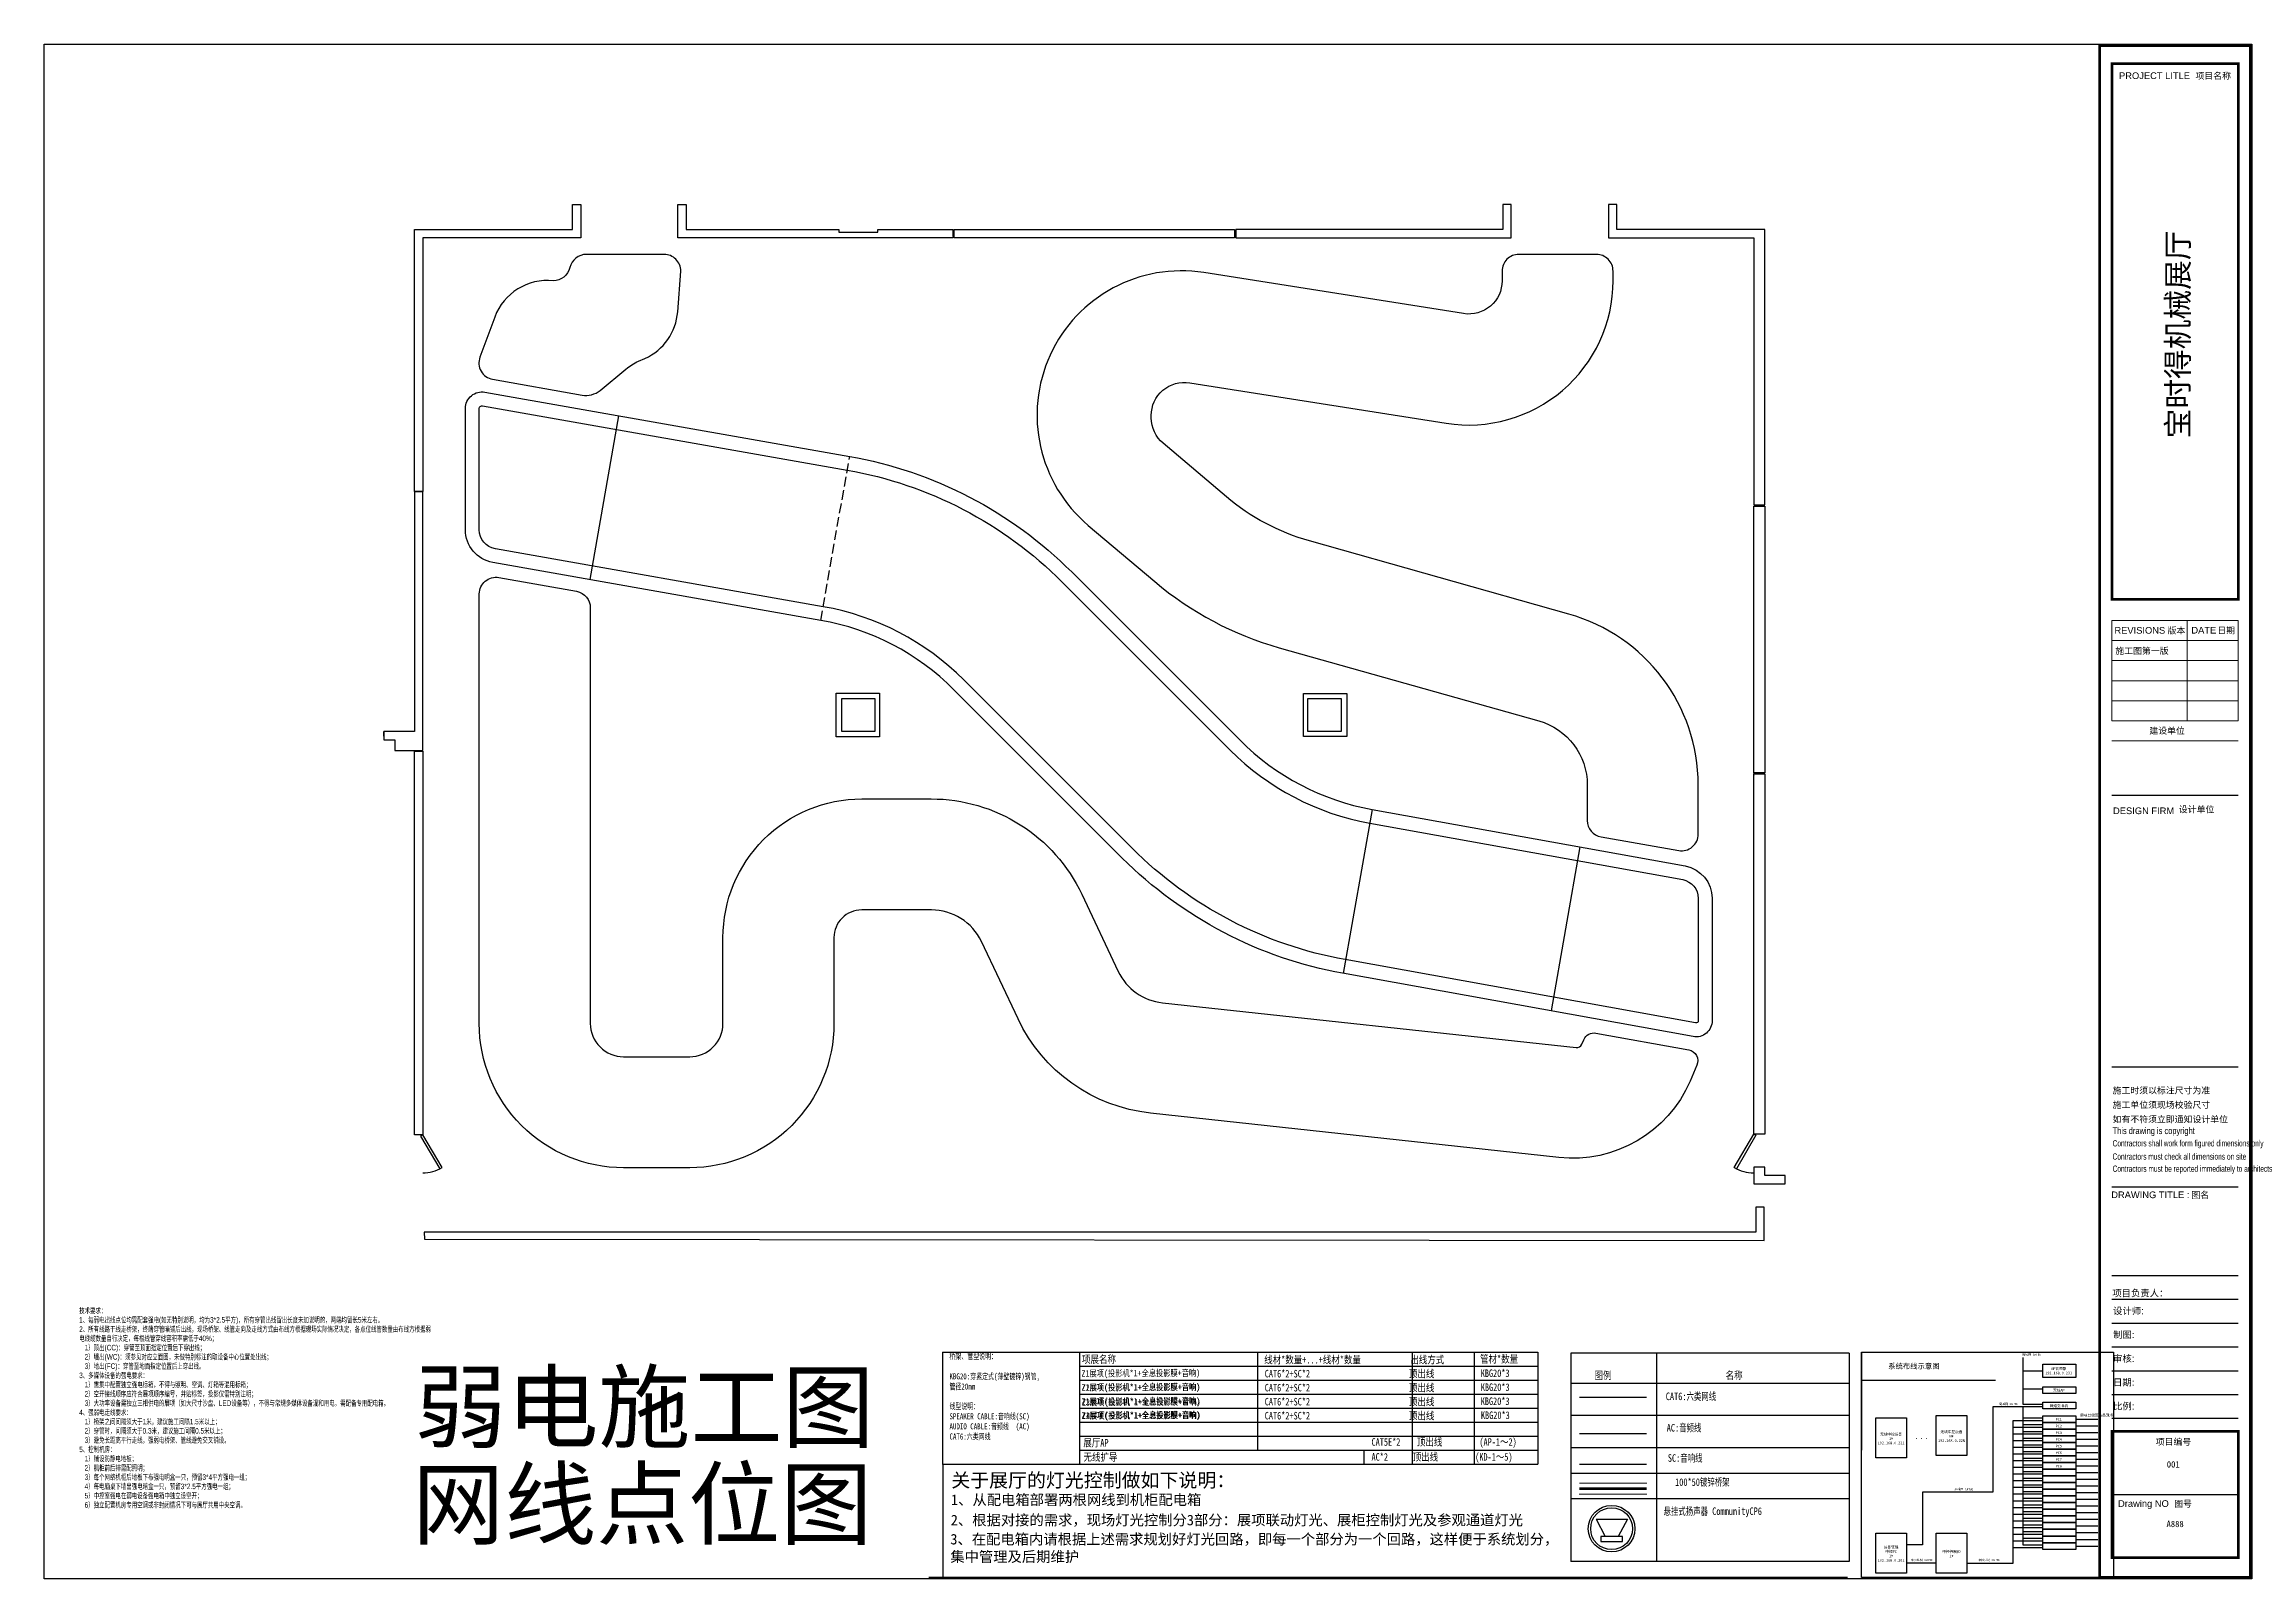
# Model space of a CAD drawing. Header units: millimetres. Extents: x 89805 to 1757503, y 48266 to 267832.
# Drawn here: x 918565 to 958347, y 179901 to 207554 of the extents above; entities that cross this region are included whole.
import ezdxf
from ezdxf.enums import TextEntityAlignment as Align

# ---------------------------------------------------------------- set-up
doc = ezdxf.new("R2010")
doc.units = ezdxf.units.MM
doc.header["$LTSCALE"] = 1000
doc.linetypes.add('DASH', pattern=[0.35, 0.25, -0.1])
for name, color, linetype in [('COLU', 7, 'Continuous'), ('G-新建隔墙', 4, 'Continuous'), ('HATCH-OTHER', 161, 'Continuous'), ('SHEET', 2, 'Continuous'), ('WALL', 111, 'Continuous'), ('WALL-TEXT', 2, 'Continuous'), ('WALL-WIDE', 6, 'Continuous'), ('WINDOW', 2, 'Continuous'), ('会议', 1, 'Continuous'), ('图框', 7, 'Continuous'), ('多媒体弱电', 5, 'Continuous'), ('布线', 130, 'Continuous')]:
    doc.layers.add(name, color=color, linetype=linetype)
doc.layers.add('桥架', color=2, linetype='Continuous', lineweight=9)
doc.styles.get("Standard").update_dxf_attribs({"font": 'txt', "bigfont": 'gbcbig.shx'})
doc.styles.add('WMF-Arial0', font='arial.ttf')
doc.styles.add('WMF-黑体0', font='simhei.ttf')
doc.styles.add('黑体', font='simhei.ttf', dxfattribs={"width": 0.7})

msp = doc.modelspace()

# ---------------------------------------------------------------- texts
at = {"layer": '多媒体弱电', "color": 4, "style": '黑体', "width": 0.8}
for s, height, p in [('项展名称', 136.41, (937266.9, 183787.6)), ('线材*数量+...+线材*数量            出线方式 ', 136.414, (940549.8, 183781.2)), ('CAT6*2+SC*2                        顶出线   ', 136.414, (940559.5, 183529.8)), ('CAT6*2+SC*2                        顶出线   ', 136.414, (940559.5, 183277.4)), ('图例', 136.41, (946501.5, 183498.6)), ('名称', 136.41, (948865, 183498.6)), ('CAT6*2+SC*2                        顶出线   ', 136.414, (940559.5, 183025)), ('CAT6*2+SC*2                        顶出线   ', 136.414, (940559.5, 182772.6)), ('展厅AP', 136.41, (937290.8, 182284.2)), ('CAT5E*2    顶出线         (AP-1～2)', 136.414, (942484.2, 182299)), ('无线扩导', 136.41, (937293.9, 182026.8)), ('AC*2      顶出线         (KD-1～5)', 136.414, (942483.3, 182029.4))]:
    msp.add_text(s, height=height, dxfattribs=at).set_placement(p)
at = {"layer": '多媒体弱电', "color": 5, "style": '黑体', "width": 0.8}
for s, p in [('管材*数量', (944439.5, 183793.6)), ('KBG20*3', (944451.5, 183538)), ('KBG20*3', (944452.7, 183285.6)), ('KBG20*3', (944451.5, 183033.2)), ('KBG20*3', (944455, 182780.8))]:
    msp.add_text(s, height=136.41, dxfattribs=at).set_placement(p)
at = {"layer": '多媒体弱电', "color": 4, "style": '黑体', "width": 0.8}
for s, p in [('Z1展项(投影机*1+全息投影膜+音响)', (937256.7, 183542.7, -99.5)), ('Z1展项(投影机*1+全息投影膜+音响)', (937256.7, 183290.3, -99.5)), ('Z2展项(投影机*1+全息投影膜+音响)', (937261.7, 183288.9, -99.5)), ('Z1展项(投影机*1+全息投影膜+音响)', (937256.7, 183037.9, -99.5)), ('Z3展项(投影机*1+全息投影膜+音响)', (937266.3, 183021.1, -99.5)), ('Z1展项(投影机*1+全息投影膜+音响)', (937256.7, 182785.5, -99.5)), ('Z4展项(投影机*1+全息投影膜+音响)', (937267.9, 182780.9, -99.5))]:
    msp.add_text(s, height=115.952, rotation=0.32102, dxfattribs=at).set_placement(p)
at = {"layer": '多媒体弱电', "lineweight": -3, "insert": (919195.9, 184784), "char_height": 100, "width": 5124.251, "attachment_point": 1, "style": '黑体'}
msp.add_mtext('{\\C4;技术要求：\\fYouYuan|b0|i0|c134|p49;\\P1\\fSimHei|b0|i0|c134|p2;、每弱电出线点位均需配套强电\\fYouYuan|b0|i0|c134|p49;(\\fSimHei|b0|i0|c134|p2;如无特别说明，均为\\fYouYuan|b0|i0|c134|p49;3*2.5\\fSimHei|b0|i0|c134|p2;平方\\fYouYuan|b0|i0|c134|p49;)\\fSimHei|b0|i0|c134|p2;，所有穿管出线留出长度未加说明的，两端均留长\\fYouYuan|b0|i0|c134|p49;5\\fSimHei|b0|i0|c134|p2;米左右。\\fYouYuan|b0|i0|c134|p49;\\P2\\fSimHei|b0|i0|c134|p2;、所有线路干线走桥架，终端穿管暗铺后出线，现场桥架、线管走向及走线方式由布线方根据现场实际情况决定，各点位线管数量由布线方根据弱电线缆数量自行决定，每根线管穿线容积率需低于\\fYouYuan|b0|i0|c134|p49;40%\\fSimHei|b0|i0|c134|p2;；\\fYouYuan|b0|i0|c134|p49;\\P   1\\fSimHei|b0|i0|c134|p2;）顶出\\fYouYuan|b0|i0|c134|p49;(CC)\\fSimHei|b0|i0|c134|p2;：穿管至顶面指定位置后下穿出线；\\fYouYuan|b0|i0|c134|p49;\\P   2\\fSimHei|b0|i0|c134|p2;）墙出\\fYouYuan|b0|i0|c134|p49;(WC)\\fSimHei|b0|i0|c134|p2;：须参见对应立面图，未做特别标注的取设备中心位置处出线；\\fYouYuan|b0|i0|c134|p49;\\P   3\\fSimHei|b0|i0|c134|p2;）地出\\fYouYuan|b0|i0|c134|p49;(FC)\\fSimHei|b0|i0|c134|p2;：穿管至地面指定位置后上穿出线。\\fYouYuan|b0|i0|c134|p49;\\P3\\fSimHei|b0|i0|c134|p2;、多媒体设备的强电要求：\\fYouYuan|b0|i0|c134|p49;\\P   1\\fSimHei|b0|i0|c134|p2;）需集中配置独立强电标箱，不得与照明、空调、灯箱等混用标箱；\\fYouYuan|b0|i0|c134|p49;\\P   2\\fSimHei|b0|i0|c134|p2;）空开接线顺序应符合展项顺序编号，并贴标签，投影仪需特别注明；\\fYouYuan|b0|i0|c134|p49;\\P   3\\fSimHei|b0|i0|c134|p2;）大功率设备需独立三相供电的展项（如大尺寸沙盘、\\fYouYuan|b0|i0|c134|p49;LED\\fSimHei|b0|i0|c134|p2;设备等），不得与常规多媒体设备混和用电，需配备专用配电箱。\\fYouYuan|b0|i0|c134|p49;\\P4\\fSimHei|b0|i0|c134|p2;、强弱电走线要求：\\fYouYuan|b0|i0|c134|p49;\\P   1\\fSimHei|b0|i0|c134|p2;）桥架之间间隔须大于\\fYouYuan|b0|i0|c134|p49;1\\fSimHei|b0|i0|c134|p2;米，建议施工间隔\\fYouYuan|b0|i0|c134|p49;1.5\\fSimHei|b0|i0|c134|p2;米以上；\\fYouYuan|b0|i0|c134|p49;\\P   2\\fSimHei|b0|i0|c134|p2;）穿管时，间隔须大于\\fYouYuan|b0|i0|c134|p49;0.3\\fSimHei|b0|i0|c134|p2;米，建议施工间隔\\fYouYuan|b0|i0|c134|p49;0.5\\fSimHei|b0|i0|c134|p2;米以上；\\fYouYuan|b0|i0|c134|p49;\\P   3\\fSimHei|b0|i0|c134|p2;）避免长距离平行走线，强弱电桥架、管线避免交叉铺设。\\fYouYuan|b0|i0|c134|p49;\\P5\\fSimHei|b0|i0|c134|p2;、控制机房：\\fYouYuan|b0|i0|c134|p49;\\P   1\\fSimHei|b0|i0|c134|p2;）铺设防静电地板；\\fYouYuan|b0|i0|c134|p49;\\P   2\\fSimHei|b0|i0|c134|p2;）机柜前后排需配照明；\\fYouYuan|b0|i0|c134|p49;\\P   3\\fSimHei|b0|i0|c134|p2;）每个网络机柜后地板下布强电明盒一只，预留\\fYouYuan|b0|i0|c134|p49;3*4\\fSimHei|b0|i0|c134|p2;平方强电一组；\\fYouYuan|b0|i0|c134|p49;\\P   4\\fSimHei|b0|i0|c134|p2;）每电脑桌下墙出强电暗盒一只，预留\\fYouYuan|b0|i0|c134|p49;3*2.5\\fSimHei|b0|i0|c134|p2;平方强电一组；\\fYouYuan|b0|i0|c134|p49;\\P   5\\fSimHei|b0|i0|c134|p2;）中控室强电在弱电设备强电箱中独立设空开；\\fYouYuan|b0|i0|c134|p49;\\P   6\\fSimHei|b0|i0|c134|p2;）独立配置机房专用空调或非封闭情况下可与展厅共用中央空调。}', dxfattribs=at)
at = {"layer": '多媒体弱电', "color": 4, "attachment_point": 1, "style": '黑体'}
for s, insert, char_height, width in [('{\\fKaiTi|b0|i0|c134|p49;桥架、管型说明：\\P\\PKBG20:穿紧定式(薄壁镀锌)钢管,\\P管径20mm }', (934878.6, 183967.3), 109.131, 4017.004), ('{\\fKaiTi|b0|i0|c134|p49;线型说明： \\PSPEAKER CABLE:音响线(SC) \\PAUDIO CABLE:音频线  (AC)\\PCAT6:六类网线}', (934878.9, 183066.1), 109.131, 4017.004), ('CAT6:六类网线', (947786.1, 183257.4), 136.41, 8198.356), ('AC:音频线 ', (947803.2, 182691.1), 136.41, 8198.356), ('SC:音响线 ', (947822.9, 182146.2), 136.41, 8198.356), ('100*50镀锌桥架', (947953.5, 181711.5), 136.41, 8198.356), ('悬挂式扬声器 CommunityCP6', (947745.7, 181187.9), 136.414, 3176.683)]:
    msp.add_mtext(s, dxfattribs=dict(at, insert=insert, char_height=char_height, width=width))
at = {"layer": '多媒体弱电', "color": 5}
for s, insert, char_height, width, attachment_point in [('{\\fSimSun|b1|i0|c134|p34;系统布线示意图}', (951794.1, 183780.6), 94.5, 3168.161, 1), ('{\\fSimSun|b0|i0|c134|p2;展项出线至设备现场}', (955550.9, 182846.7), 47.25, 645.387, 5)]:
    msp.add_mtext(s, dxfattribs=dict(at, insert=insert, char_height=char_height, width=width, attachment_point=attachment_point))
at = {"layer": '多媒体弱电', "color": 7, "attachment_point": 5}
for s, insert, char_height, width in [('{\\fSimSun|b0|i0|c134|p2;局域网 \\fSimSun|b0|i0|c0|p2;CAT5E}', (954378.4, 183939.2), 37.625, 329.481), ('{\\fSimSun|b0|i0|c134|p2;AP管理器\\P192.168.0.231}', (954866.3, 183648.8), 47.25, 503.064), ('{\\fSimSun|b0|i0|c134|p2;局域网 \\fSimSun|b0|i0|c0|p2;CAT5E}', (953961.3, 183050.1), 37.625, 329.481), ('{\\fSimSun|b0|i0|c134|p2;网络交换机}', (954868, 183014.4), 47.25, 503.064), ('{\\fSimSun|b0|i0|c134|p2;无线AP}', (954868, 183295.9), 47.25, 503.064), ('{\\fSimSun|b0|i0|c134|p2;PC1}', (954868, 182773.5), 47.25, 503.064), ('{\\fSimSun|b0|i0|c134|p2;PC2}', (954868, 182653), 47.25, 503.064), ('{\\fSimSun|b0|i0|c134|p2;无线中控设备^J1#\\P192.168.0.221}', (951846.4, 182427.3), 47.25, 477.291), ('{\\fSimSun|b0|i0|c134|p2;···}', (952393.5, 182427.3), 56.7, 477.291), ('{\\fSimSun|b0|i0|c134|p2;无线中控设备^JN#\\P192.168.0.22N}', (952934.4, 182470.8), 47.25, 477.291), ('{\\fSimSun|b0|i0|c134|p2;PC3}', (954868, 182532.6), 47.25, 503.064), ('{\\fSimSun|b0|i0|c134|p2;PC4}', (954868, 182412.1), 47.25, 503.064), ('{\\fSimSun|b0|i0|c134|p2;PC5}', (954868, 182291.7), 47.25, 503.064), ('{\\fSimSun|b0|i0|c134|p2;PC6}', (954868, 182171.2), 47.25, 503.064), ('{\\fSimSun|b0|i0|c134|p2;PC7}', (954868, 182050.8), 47.25, 503.064), ('{\\fSimSun|b0|i0|c134|p2;PC8}', (954868, 181930.3), 47.25, 503.064), ('{\\fSimSun|b0|i0|c134|p2;局域网 \\fSimSun|b0|i0|c0|p2;CAT5E}', (953156.8, 181513.9), 37.625, 425.169), ('{\\fSimSun|b0|i0|c134|p2;设备管理\\P中控PC^J1#\\P192.168.0.201}', (951846.4, 180352), 47.25, 477.291), ('{\\fSimSun|b0|i0|c134|p2;中控控制 \\fSimSun|b0|i0|c0|p2;CAT5E}', (952401.3, 180239.4), 37.625, 425.169), ('{\\fSimSun|b0|i0|c134|p2;中控控制柜^J1#}', (952934.4, 180352), 47.25, 477.291), ('{\\fSimSun|b0|i0|c134|p2;中控控制 \\fSimSun|b0|i0|c0|p2;CAT5E}', (953610.7, 180239.4), 37.625, 425.169)]:
    msp.add_mtext(s, dxfattribs=dict(at, insert=insert, char_height=char_height, width=width))
at = {"layer": '多媒体弱电', "color": 2, "char_height": 1215, "width": 40733.496, "attachment_point": 1}
for s, insert in [('{\\fSimSun|b1|i0|c134|p34;\\C5;弱电施工图}', (925237.9, 183605.7)), ('{\\fSimSun|b1|i0|c134|p34;\\C5;网线点位图}', (925199.2, 181858.5))]:
    msp.add_mtext(s, dxfattribs=dict(at, insert=insert))
at = {"layer": '多媒体弱电', "color": 4, "attachment_point": 1}
for s, insert, char_height, width in [('{\\fSimSun|b1|i0|c134|p34;\\C5;关于展厅的灯光控制做如下说明：}', (934911.1, 181802.6, -68.2), 250.047, 8382.953), ('{\\fSimSun|b1|i0|c134|p34;\\C5;1、从配电箱部署两根网线到机柜配电箱}', (934906.2, 181420, -68.2), 189, 5581.984), ('{\\fSimSun|b1|i0|c134|p34;\\C5;2、根据对接的需求，现场灯光控制分3部分：展项联动灯光、展柜控制灯光及参观通道灯光}', (934902.2, 181054.8, -68.2), 189, 10658.752), ('{\\fSimSun|b1|i0|c134|p34;\\C5;3、在配电箱内请根据上述需求规划好灯光回路，即每一个部分为一个回路，这样便于系统划分，集中管理及后期维护}', (934894, 180710.1, -68.2), 189, 11099.656)]:
    msp.add_mtext(s, dxfattribs=dict(at, insert=insert, char_height=char_height, width=width))

# ---------------------------------------------------------------- blocks, each defined once
blk = doc.blocks.new('dfghh')
at = {"color": 2, "lineweight": 0}
for points in [[(-36.41, 251.37), (-3.21, 251.37)], [(-36.41, 251.37), (-36.41, 225)], [(-16.6, 251.37), (-16.6, 225)], [(-3.21, 251.37), (-3.21, 225)], [(-36.41, 246.1), (-3.21, 246.1)], [(-36.41, 240.82), (-3.21, 240.82)], [(-36.41, 235.51), (-3.21, 235.51)], [(-36.41, 230.23), (-3.21, 230.23)], [(-36.41, 225), (-3.21, 225)], [(-36.41, 219.76), (-3.21, 219.76)]]:
    blk.add_lwpolyline(points, dxfattribs=at)
at = {"layer": 'SHEET'}
for p, q in [((-36.41, 102.61), (-3.21, 102.61)), ((-36.41, 79.35), (-3.21, 79.35)), ((-36.41, 79.35), (-3.21, 79.35)), ((-36.41, 73.09), (-3.21, 73.09)), ((-36.41, 66.84), (-3.21, 66.84)), ((-36.41, 60.58), (-3.21, 60.58)), ((-36.41, 54.32), (-3.21, 54.32)), ((-36.41, 48.07), (-3.21, 48.07)), ((-36.41, 41.81), (-3.21, 41.81)), ((-36.41, 21.81), (-3.21, 21.81))]:
    blk.add_line(p, q, dxfattribs=at)
at = {"layer": 'SHEET', "const_width": 0.708}
for points in [[(-3.21, 397.63), (-36.41, 397.63), (-36.41, 256.88), (-3.21, 256.88)], [(-3.21, 5.21), (-36.41, 5.21), (-36.41, 38.41), (-3.21, 38.41)]]:
    blk.add_lwpolyline(points, close=True, dxfattribs=at)
at = {"layer": 'WALL-WIDE', "color": 2, "ltscale": 150}
for p, q in [((-3.21, 205.39), (-36.41, 205.39)), ((-3.21, 134.06), (-36.41, 134.06))]:
    blk.add_line(p, q, dxfattribs=at)
at = {"layer": 'WALL-WIDE', "color": 4}
blk.add_lwpolyline([(-579.5, 402.72), (0.35, 402.72), (0.35, -0.35), (-579.5, -0.35)], close=True, dxfattribs=at)
at = {"layer": '图框', "const_width": 0.708}
blk.add_lwpolyline([(0, 0), (-39.62, 0), (-39.62, 402.36), (0, 402.36)], close=True, dxfattribs=at)
at = {"color": 2, "lineweight": 0}
for s, height, style, p in [('PROJECT LITLE    ', 1.7533, 'WMF-Arial0', (-34.53, 393.55)), ('项目名称', 1.664, 'WMF-黑体0', (-14.44, 393.55)), ('REVISIONS  ', 1.7535, 'WMF-Arial0', (-35.74, 247.88)), ('版本', 1.664, 'WMF-黑体0', (-21.78, 247.88)), ('DATE  ', 1.754, 'WMF-Arial0', (-15.53, 247.92)), ('日期', 1.664, 'WMF-黑体0', (-8.72, 247.92)), ('施工图第一版', 1.664, 'WMF-黑体0', (-35.5, 242.55)), ('建设单位', 1.664, 'WMF-黑体0', (-26.56, 221.57)), ('DESIGN FIRM  ', 1.7535, 'WMF-Arial0', (-36.1, 200.49)), ('设计单位', 1.664, 'WMF-黑体0', (-18.83, 200.9)), ('施工时须以标注尺寸为准', 1.6644, 'WMF-黑体0', (-36.21, 127.09)), ('施工单位须现场校验尺寸', 1.6644, 'WMF-黑体0', (-36.21, 123.3)), ('如有不符须立即通知设计单位', 1.6644, 'WMF-黑体0', (-36.21, 119.51)), ('DRAWING TITLE :', 1.7535, 'WMF-Arial0', (-36.58, 99.63)), ('图名', 1.664, 'WMF-黑体0', (-15.53, 99.63)), ('项目负责人：', 1.754, 'WMF-Arial0', (-36.3, 73.8)), ('设计师:', 1.754, 'WMF-Arial0', (-36.09, 69.13)), ('制图:', 1.754, 'WMF-Arial0', (-36.09, 62.88)), ('审核:', 1.754, 'WMF-Arial0', (-36.09, 56.62)), ('日期:', 1.754, 'WMF-Arial0', (-36.09, 50.37)), ('比例:', 1.754, 'WMF-Arial0', (-36.09, 44.11)), ('项目编号', 1.664, 'WMF-黑体0', (-24.9, 34.8)), ('001', 1.664, 'WMF-黑体0', (-21.99, 28.88)), ('Drawing NO    ', 1.7535, 'WMF-Arial0', (-34.79, 18.54)), ('图号', 1.664, 'WMF-黑体0', (-20.01, 18.54)), ('A888', 1.664, 'WMF-黑体0', (-22.06, 13.23))]:
    blk.add_text(s, height=height, dxfattribs=dict(at, style=style)).set_placement(p)
at = {"color": 1, "lineweight": 0, "style": 'WMF-Arial0', "width": 0.8}
blk.add_text('This drawing is copyright', height=1.7535, dxfattribs=at).set_placement((-36.21, 116.46))
at = {"color": 2, "lineweight": 0, "style": 'WMF-Arial0', "width": 0.6}
for s, p in [('Contractors must check all dimensions on site', (-36.23, 109.74)), ('Contractors shall work form figured dimensions only', (-36.21, 113.22)), ('Contractors must be reported immediately to architects', (-36.21, 106.55))]:
    blk.add_text(s, height=1.6502, dxfattribs=at).set_placement(p)
at = {"layer": 'WALL-TEXT', "style": 'WMF-黑体0'}
blk.add_text('宝时得机械展厅', height=5.718, rotation=90, dxfattribs=at).set_placement((-19.08, 326.48), align=Align.MIDDLE_CENTER)
blk = doc.blocks.new('喇叭')
at = {"layer": '会议', "color": 5}
for p, q in [((-132, 77), (131, 84)), ((-132, 77), (-53, -67)), ((131, 84), (58, -64))]:
    blk.add_line(p, q, dxfattribs=at)
blk.add_lwpolyline([(95, -106), (94, -63), (-89, -68), (-88, -111)], close=True, dxfattribs=at)
for radius in [197, 177]:
    blk.add_circle((0, 0), radius, dxfattribs=at)

# ---------------------------------------------------------------- linework, layer by layer
at = {"color": 3, "ltscale": 0.7}
for p, q in [((934943.5, 204086), (934943.5, 204216)), ((934963.5, 204086), (934963.5, 204216)), ((928405.6, 197399.3), (928405.6, 197399.3))]:
    msp.add_line(p, q, dxfattribs=at)
at = {"color": 8, "ltscale": 0.7}
for p, q in [((928402.5, 197905), (928920.3, 200859.7)), ((942496.1, 193764, 60), (941975.2, 190809.6, 60)), ((946240.1, 193087.9, 60), (945719.1, 190133.5, 60))]:
    msp.add_line(p, q, dxfattribs=at)
at = {"color": 8, "linetype": 'DASH', "ltscale": 0.7}
msp.add_line((932559.1, 197172, 60), (933079.9, 200126.2, 60), dxfattribs=at)
at = {"color": 4, "ltscale": 0.7}
msp.add_lwpolyline([(925386.1, 199494.6), (925236.1, 199494.6), (925236.1, 204216), (928083.2, 204216), (928083.2, 204666), (928233.2, 204666), (928233.2, 204066), (925386.1, 204066)], close=True, dxfattribs=at)
at = {"color": 8, "ltscale": 0.7, "elevation": 40}
for points in [[(926683.6, 202637.3), (926416.5, 201914, 0.4677207), (926645.8, 201514.6), (928258.1, 201230.3, 0.2195652), (928582.2, 201315.7), (929047.1, 201699.5, -0.067662), (929276.1, 201841.4), (929391.2, 201892.8, 0.275717), (929980.8, 202731.1), (930036, 203466), (930036, 203466, 0.4142136), (929736, 203766), (928336.4, 203766, 0.3479706), (928036.4, 203528.4, -0.3479706), (927736.4, 203290.9, 0.3408505), (926683.6, 202637.3)], [(938514.5, 200820.1), (938514.5, 200860.8, -0.4608894), (939208.2, 201453.5), (939208.2, 201453.5), (943830.2, 200723.2, 0.4608894), (946836, 203291.4), (946836, 203466, 0.4142136), (946536, 203766), (945136.4, 203766, 0.4142136), (944836.4, 203466), (944836.4, 203290.9, -0.4608894), (944142.7, 202698.2), (939462.5, 203437.7, 0.7588862), (937378.5, 198883.7), (938577.1, 197870.8, 0.107067), (940820.7, 196678.9), (945497.4, 195359.5, -0.3357814), (946371.6, 194204.6), (946371.6, 193565.9, 0.3639702), (946619.5, 193270.5), (948019.1, 193023.7, 0.4663077), (948371.2, 193319.1), (948371.2, 194204.2, 0.3357813), (946040.1, 197284), (941363.6, 198603.4, -0.1070669), (939867.8, 199398), (938727.3, 200361.9, -0.2207772), (938514.5, 200820.1), (938514.5, 200860.8)]]:
    msp.add_lwpolyline(points, format="xyb", dxfattribs=at)
at = {"color": 8, "ltscale": 0.7, "elevation": 60}
for points in [[(926507.7, 201285.1), (933079.9, 200126.2, -0.1539147), (937080.8, 198043.5), (940113.8, 195010.4, 0.1528585), (942496.1, 193764), (948137.1, 192745.4, -0.3594823), (948621.2, 192162.9), (948621.2, 189955.9, -0.4675646), (948280.2, 189671), (941963.4, 190811.7, -0.1528585), (937993, 192889), (934959.6, 195922.4, 0.1539147), (932559.1, 197172), (926651.4, 198213.7, -0.3639702), (926155.6, 198804.6), (926155.6, 200989.6, -0.4663077)], [(926464.3, 201038.9), (933036.5, 199880, -0.1539147), (936904, 197866.7), (939937.1, 194833.7, 0.1528585), (942451.7, 193518), (948091.4, 192499.6, -0.3584432), (948371.2, 192162.4), (948371.2, 189955.9, -0.4675646), (948324.6, 189917), (942007.8, 191057.7, -0.1528585), (938169.7, 193065.8), (935136.4, 196099.1, 0.1539147), (932602.5, 197418.2), (926694.9, 198459.9, -0.3639702), (926405.6, 198804.6), (926405.6, 200989.6, -0.4663077)]]:
    msp.add_lwpolyline(points, format="xyb", close=True, dxfattribs=at)
at = {"color": 8, "ltscale": 0.7}
msp.add_lwpolyline([(946272.9, 189533.1), (946308.6, 189615.9, -0.348662), (946527.8, 189733.4), (948199.2, 189431.6, -0.4829513), (948347.3, 189155.5), (948224.3, 188870.7, -0.3290516), (945857.3, 187491.8), (938500.3, 188291.6, -0.2607248), (936113.3, 189990), (935452.8, 191384.6, 0.2898528), (934552.2, 191954.5), (933297.1, 191954.5, 0.4142136), (932797.1, 191454.5), (932797.1, 189908.5, -0.4142136), (930197.1, 187308.5), (929005.6, 187308.5, -0.4142136), (926405.6, 189908.5), (926405.6, 197648.7, -0.4668438), (926758.2, 197944), (928158.2, 197694.6, -0.3634717), (928405.6, 197399.3), (928405.6, 189908.4, 0.4142136), (929005.6, 189308.4), (930197.3, 189308.4, 0.4142136), (930797.3, 189908.4), (930797.3, 191454.4, -0.4142136), (933297.3, 193954.4), (934547.6, 193954.4, -0.2898528), (937262.1, 192236.5), (937920.7, 190845.9, 0.2607248), (938716.4, 190279.8), (946170.3, 189473.3, 0.3287627), (946272.9, 189533.1, 1.5217606)], format="xyb", dxfattribs=at)
at = {"color": 7, "ltscale": 0.7}
msp.add_lwpolyline([(949371.2, 194454.6), (949366.2, 194445.9), (949366.2, 194425.9), (949436.2, 194425.9), (949436.2, 194405.9), (949366.2, 194405.9), (949366.2, 194385.9), (949371.2, 194377.2)], dxfattribs=at)
at = {"layer": 'COLU', "color": 8}
for points in [[(932936.2, 195766), (933536.2, 195766), (933536.2, 195166), (932936.2, 195166)], [(941336.2, 195766), (941936.2, 195766), (941936.2, 195166), (941336.2, 195166)]]:
    msp.add_lwpolyline(points, close=True, dxfattribs=at)
at = {"layer": 'Defpoints', "color": 5}
for p, q in [((951311.2, 183986.3), (951311.2, 182219.4)), ((951060.8, 179924.9), (934505.5, 179924.9))]:
    msp.add_line(p, q, dxfattribs=at)
at = {"layer": 'Defpoints', "color": 4}
for p, q in [((937229.5, 181967), (937229.5, 182219.4)), ((942351.7, 181967), (942351.7, 182219.4)), ((934755.4, 181967), (945480.1, 181967))]:
    msp.add_line(p, q, dxfattribs=at)
at = {"layer": 'G-新建隔墙', "color": 4, "ltscale": 0.7}
for points in [[(934943.5, 204216), (934943.5, 204066), (929983.2, 204066), (929983.2, 204666), (930133.2, 204666), (930133.2, 204216), (932886.2, 204216), (932886.2, 204166), (933586.2, 204166), (933586.2, 204216), (934943.5, 204216)], [(925386.1, 194814.1), (925386.1, 187899.1), (925236.1, 187899.1), (925236.1, 194814.1), (925386.1, 194814.1)], [(949571.2, 187316), (949371.2, 187316), (949371.2, 187016), (949936.2, 187016), (949936.2, 187166), (949571.2, 187166), (949571.2, 187316), (949371.2, 187316)]]:
    msp.add_lwpolyline(points, dxfattribs=at)
for points in [[(940035.8, 204216), (940035.8, 204066), (945001.2, 204066), (945001.2, 204666), (944851.2, 204666), (944851.2, 204216)], [(934963.5, 204216), (940015.8, 204216), (940015.8, 204066), (934963.5, 204066)], [(924686.2, 195166), (924686.2, 195020.1), (924886.2, 195020.1), (924886.2, 194829.1), (925386.1, 194829.1), (925386.1, 199484.6), (925236.1, 199484.6), (925236.1, 195166), (924686.2, 195166)], [(949371.2, 199230.9), (949571.2, 199230.9), (949571.2, 194425.9), (949371.2, 194425.9)], [(949371.2, 194405.9), (949571.2, 194405.9), (949571.2, 187916), (949371.2, 187916)], [(925414.9, 186149.4), (925416.6, 186021.3), (949557, 185999.4), (949557, 186599.4), (949407, 186599.4), (949407, 186149.4)]]:
    msp.add_lwpolyline(points, close=True, dxfattribs=at)
at = {"layer": 'WALL'}
msp.add_lwpolyline([(949371.2, 199250.9), (949571.2, 199250.9), (949571.2, 204216), (946901.2, 204216), (946901.2, 204666), (946751.2, 204666), (946751.2, 204066), (949371.2, 204066), (949371.2, 199250.9), (949571.2, 199250.9)], dxfattribs=at)
at = {"layer": 'WALL', "color": 8, "ltscale": 0.7}
for points in [[(932837.2, 195857), (933615.2, 195857), (933615.2, 195075), (932837.2, 195075)], [(941255.7, 195855.5), (942036.7, 195855.5), (942036.7, 195076.5), (941255.7, 195076.5)]]:
    msp.add_lwpolyline(points, close=True, dxfattribs=at)
at = {"layer": 'WALL', "color": 4, "ltscale": 0.7}
msp.add_lwpolyline([(924686.2, 195086), (924686.2, 195166)], dxfattribs=at)
at = {"layer": 'WINDOW', "color": 4}
for points in [[(925386.1, 187899.1), (925347.2, 187876.6), (925697.2, 187287.4), (925736.1, 187309.9)], [(949371.2, 187916), (949410.1, 187893.5), (949060.1, 187287.3), (949021.2, 187309.8)]]:
    msp.add_lwpolyline(points, close=True, dxfattribs=at)
for centre, start, end in [((925386.1, 187916.1), 269.99898, 300), ((949371.2, 187916), 240, 270.00102)]:
    msp.add_arc(centre, 700, start, end, dxfattribs=at)
at = {"layer": '多媒体弱电', "color": 4}
for p, q in [((934754.8, 183986.3), (934756, 179924.9)), ((934754.8, 183986.3), (945480.1, 183986.3)), ((937229.5, 182219.4), (937229.5, 183986.3)), ((940427.4, 183986.3), (940427.4, 182219.4)), ((943216, 183986.3), (943216, 181961.2)), ((944330.8, 183986.3), (944330.8, 181967)), ((945480.1, 183986.3), (945480.1, 181967)), ((951090.7, 183969.8), (946074.4, 183969.8)), ((946074.4, 183969.8), (946074.4, 180215.6)), ((947621.8, 183969.8), (947621.8, 180215.6)), ((951090.7, 183969.8), (951090.7, 180215.6)), ((937229.5, 183733.9), (945480.1, 183733.9)), ((937229.5, 183481.5), (945480.1, 183481.5)), ((939645.2, 183481.5), (945480.1, 183481.5)), ((951090.7, 183422.1), (946074.4, 183422.1)), ((951311.2, 183481.5), (953726.9, 183481.5)), ((937229.5, 183229.1), (945480.1, 183229.1)), ((937229.5, 182976.7), (945480.1, 182976.7)), ((937229.5, 182724.2), (945480.1, 182724.2)), ((951090.7, 182845.3), (946074.4, 182845.3)), ((937229.5, 182471.8), (945480.1, 182471.8)), ((937229.5, 182219.4), (945480.1, 182219.4)), ((951090.7, 182262.1), (946074.4, 182262.1)), ((951090.7, 181799.8), (946074.4, 181799.8)), ((951090.7, 181340.3), (946074.4, 181340.3)), ((951090.7, 180215.6), (946074.4, 180215.6))]:
    msp.add_line(p, q, dxfattribs=at)
at = {"layer": '多媒体弱电', "color": 7}
for p, q in [((954221.4, 183890.5), (954221.4, 183045.2)), ((954221.4, 183647.3), (954581.1, 183647.3)), ((953678.8, 183001.7), (953678.8, 181463.8)), ((954581.1, 183001.7), (953678.8, 183001.7)), ((954221.4, 183326.7), (954581.1, 183326.7)), ((954221.4, 183045.2), (954581.1, 183045.2)), ((954221.4, 183001.7), (954221.4, 180510.8)), ((954581.1, 183001.7), (954221.4, 183001.7)), ((954221.4, 182799.4), (954581.1, 182799.4)), ((954221.4, 182678.9), (954581.1, 182678.9)), ((955178, 182780.5), (955569.4, 182780.5)), ((955178, 182660.1), (955569.4, 182660.1)), ((954221.4, 182558.5), (954581.1, 182558.5)), ((954221.4, 182438), (954581.1, 182438)), ((954221.4, 182317.6), (954581.1, 182317.6)), ((955178, 182539.6), (955569.4, 182539.6)), ((955178, 182419.2), (955569.4, 182419.2)), ((955178, 182298.7), (955569.4, 182298.7)), ((954221.4, 182197.1), (954581.1, 182197.1)), ((954221.4, 182076.7), (954581.1, 182076.7)), ((954221.4, 181956.2), (954581.1, 181956.2)), ((954221.4, 181835.8), (954581.1, 181835.8)), ((955178, 182178.3), (955569.4, 182178.3)), ((955178, 182057.8), (955569.4, 182057.8)), ((955178, 181937.4), (955569.4, 181937.4)), ((955178, 181816.9), (955569.4, 181816.9)), ((953678.8, 181463.8), (952410.3, 181463.8)), ((952410.3, 181463.8), (952410.3, 180513.1)), ((954221.4, 181715.3), (954581.1, 181715.3)), ((954221.4, 181594.9), (954581.1, 181594.9)), ((954221.4, 181474.4), (954581.1, 181474.4)), ((955178, 181696.5), (955569.4, 181696.5)), ((955178, 181576), (955569.4, 181576)), ((955178, 181455.6), (955569.4, 181455.6)), ((954221.4, 181354), (954581.1, 181354)), ((954221.4, 181233.5), (954581.1, 181233.5)), ((954221.4, 181113.1), (954581.1, 181113.1)), ((955178, 181335.1), (955569.4, 181335.1)), ((955178, 181214.7), (955569.4, 181214.7)), ((955178, 181094.2), (955569.4, 181094.2)), ((954221.4, 180992.6), (954581.1, 180992.6)), ((954221.4, 180872.2), (954581.1, 180872.2)), ((954221.4, 180751.7), (954581.1, 180751.7)), ((954221.4, 180631.3), (954581.1, 180631.3)), ((955178, 180973.8), (955569.4, 180973.8)), ((955178, 180853.3), (955569.4, 180853.3)), ((955178, 180732.9), (955569.4, 180732.9)), ((955178, 180612.4), (955569.4, 180612.4)), ((952410.3, 180513.1), (952124.2, 180513.1)), ((954221.4, 180510.8), (954581.1, 180510.8)), ((955178, 180492), (955569.4, 180492))]:
    msp.add_line(p, q, dxfattribs=at)
at = {"layer": '多媒体弱电', "color": 1}
for p, q in [((954043.6, 182754.5), (954581.1, 182754.5)), ((954043.6, 180183.7), (954043.6, 182754.5)), ((954043.6, 182634), (954581.1, 182634)), ((954043.6, 182513.6), (954581.1, 182513.6)), ((954043.6, 182393.1), (954581.1, 182393.1)), ((954043.6, 182272.7), (954581.1, 182272.7)), ((954043.6, 182152.2), (954581.1, 182152.2)), ((954043.6, 182031.8), (954581.1, 182031.8)), ((954043.6, 181911.3), (954581.1, 181911.3)), ((954043.6, 181790.9), (954581.1, 181790.9)), ((954043.6, 181670.4), (954581.1, 181670.4)), ((954043.6, 181549.9), (954581.1, 181549.9)), ((954043.6, 181429.5), (954581.1, 181429.5)), ((954043.6, 181309), (954581.1, 181309)), ((954043.6, 181188.6), (954581.1, 181188.6)), ((954043.6, 181068.1), (954581.1, 181068.1)), ((954043.6, 180947.7), (954581.1, 180947.7)), ((954043.6, 180827.2), (954581.1, 180827.2)), ((954043.6, 180706.8), (954581.1, 180706.8)), ((954043.6, 180586.3), (954581.1, 180586.3)), ((954043.6, 180465.9), (954581.1, 180465.9)), ((952658.1, 180183.7), (952124.2, 180183.7)), ((953212.1, 180183.7), (954043.6, 180183.7))]:
    msp.add_line(p, q, dxfattribs=at)
at = {"layer": '多媒体弱电'}
for points in [[(951311.2, 183986.3), (955854.8, 183986.3), (955854.8, 179924.9), (951311.2, 179924.9)], [(954581.1, 183768.9), (955178, 183768.9), (955178, 183525.7), (954581.1, 183525.7)], [(954581.1, 183363.2), (955178, 183363.2), (955178, 183242.8), (954581.1, 183242.8)], [(954581.1, 183081.7), (955178, 183081.7), (955178, 182961.2), (954581.1, 182961.2)], [(951570.2, 182800.2), (952124.2, 182800.2), (952124.2, 182080.4), (951570.2, 182080.4)], [(952658.1, 182843.7), (953212.1, 182843.7), (953212.1, 182123.9), (952658.1, 182123.9)], [(954581.1, 182840.8), (955178, 182840.8), (955178, 182720.3), (954581.1, 182720.3)], [(954581.1, 182720.3), (955178, 182720.3), (955178, 182599.9), (954581.1, 182599.9)], [(954581.1, 182599.9), (955178, 182599.9), (955178, 182479.4), (954581.1, 182479.4)], [(954581.1, 182479.4), (955178, 182479.4), (955178, 182359), (954581.1, 182359)], [(954581.1, 182359), (955178, 182359), (955178, 182238.5), (954581.1, 182238.5)], [(954581.1, 182238.5), (955178, 182238.5), (955178, 182118.1), (954581.1, 182118.1)], [(954581.1, 182118.1), (955178, 182118.1), (955178, 181997.6), (954581.1, 181997.6)], [(954581.1, 181997.6), (955178, 181997.6), (955178, 181877.2), (954581.1, 181877.2)], [(954581.1, 181877.2), (955178, 181877.2), (955178, 181756.7), (954581.1, 181756.7)], [(954581.1, 181756.7), (955178, 181756.7), (955178, 181636.3), (954581.1, 181636.3)], [(954581.1, 181636.3), (955178, 181636.3), (955178, 181515.8), (954581.1, 181515.8)], [(954581.1, 181515.8), (955178, 181515.8), (955178, 181395.4), (954581.1, 181395.4)], [(954581.1, 181395.4), (955178, 181395.4), (955178, 181274.9), (954581.1, 181274.9)], [(954581.1, 181274.9), (955178, 181274.9), (955178, 181154.4), (954581.1, 181154.4)], [(954581.1, 181154.4), (955178, 181154.4), (955178, 181034), (954581.1, 181034)], [(954581.1, 181034), (955178, 181034), (955178, 180913.5), (954581.1, 180913.5)], [(951570.2, 180725), (952124.2, 180725), (952124.2, 180005.1), (951570.2, 180005.1)], [(952658.1, 180725), (953212.1, 180725), (953212.1, 180005.1), (952658.1, 180005.1)], [(954581.1, 180913.5), (955178, 180913.5), (955178, 180793.1), (954581.1, 180793.1)], [(954581.1, 180793.1), (955178, 180793.1), (955178, 180672.6), (954581.1, 180672.6)], [(954581.1, 180672.6), (955178, 180672.6), (955178, 180552.2), (954581.1, 180552.2)], [(954581.1, 180552.2), (955178, 180552.2), (955178, 180431.7), (954581.1, 180431.7)]]:
    msp.add_lwpolyline(points, close=True, dxfattribs=at)
at = {"layer": '布线', "color": 6}
msp.add_line((946234.3, 183173.1), (947439, 183173.1), dxfattribs=at)
at = {"layer": '布线', "color": 1}
msp.add_line((946234.3, 182517.4), (947439, 182517.4), dxfattribs=at)
at = {"layer": '布线', "color": 5}
msp.add_line((946234.3, 181969.4), (947439, 181969.4), dxfattribs=at)
at = {"layer": '桥架'}
for p, q in [((947443.7, 181426.3), (946223.3, 181426.5)), ((947443.4, 181626.1), (946230.9, 181626.2))]:
    msp.add_line(p, q, dxfattribs=at)
at = {"layer": '桥架', "const_width": 50}
msp.add_lwpolyline([(946230.9, 181526.4), (947444.3, 181526.3)], dxfattribs=at)

# ---------------------------------------------------------------- block references
at = {"layer": 'HATCH-OTHER', "linetype": 'ByBlock', "xscale": 68.60699999995995, "yscale": 68.60700000001816, "zscale": 68.607}
msp.add_blockref('dfghh', (958322.6, 179924.9), dxfattribs=at)
at = {"layer": '多媒体弱电', "lineweight": -3, "xscale": 2.131472069853, "yscale": 2.131472070002928, "zscale": 2.131472069955885, "rotation": 358.591711986947}
msp.add_blockref('喇叭', (946809.9, 180804.7), dxfattribs=at)

msp.set_redraw_order([(e.dxf.handle, doc.entitydb.next_handle()) for e in msp.query("TEXT MTEXT ATTDEF DIMENSION ARC_DIMENSION")])  # texts and dimensions are drawn at this point

doc.saveas('drawing.dxf')
